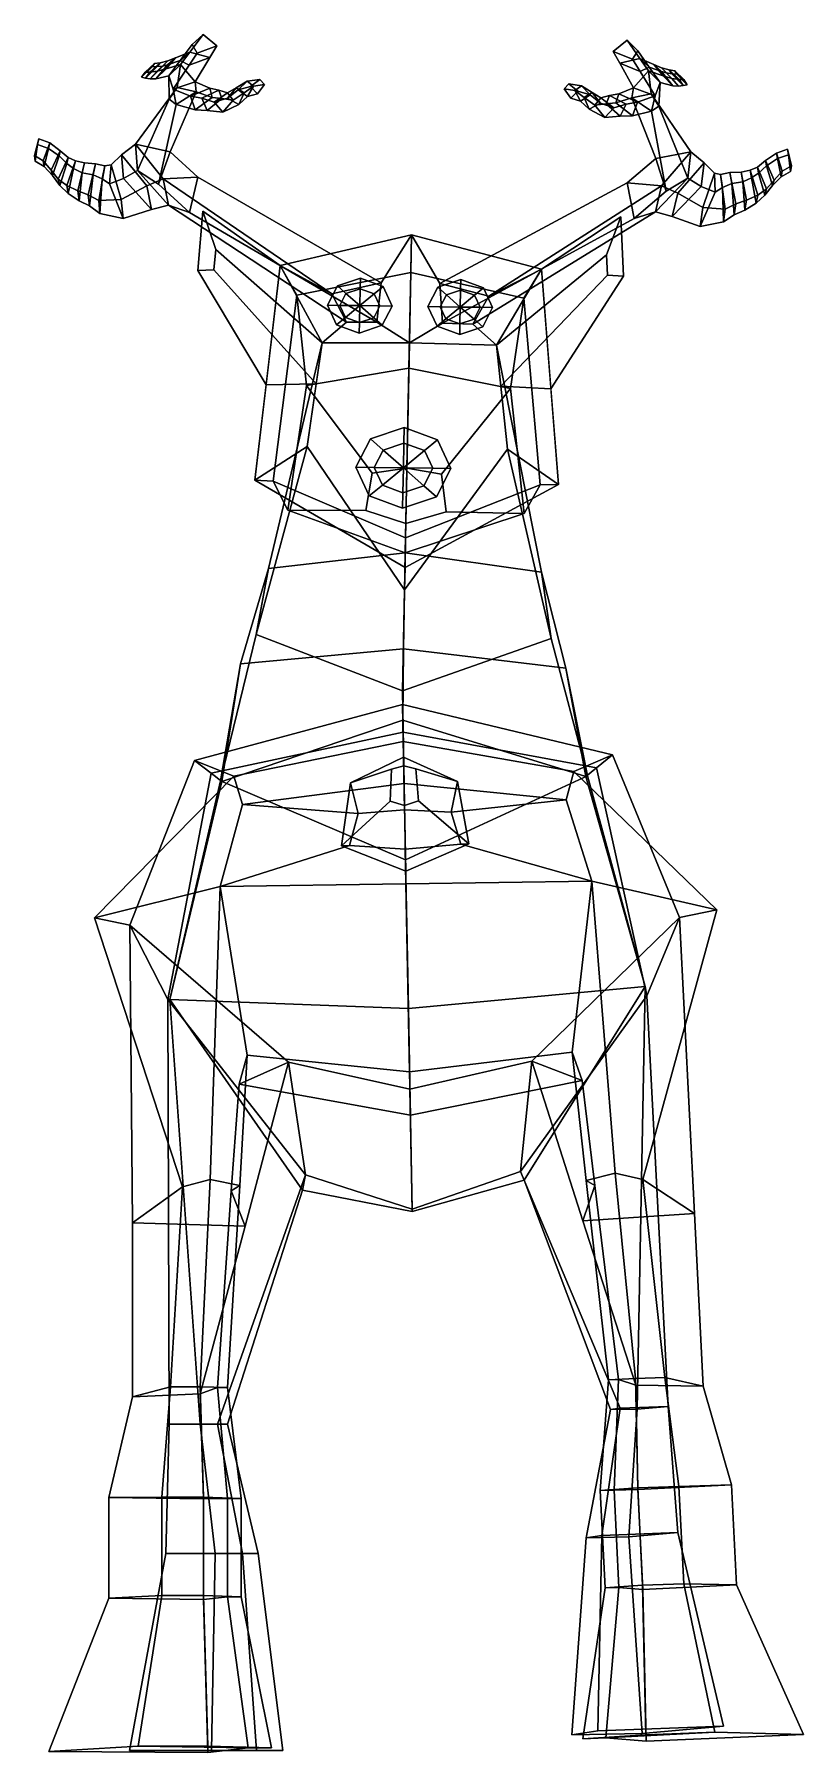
# Model space of a CAD drawing. Extents: x -93 to 98, y -151 to 275.
import ezdxf

# ---------------------------------------------------------------- set-up
doc = ezdxf.new("R2010")
doc.units = 0

msp = doc.modelspace()

# ---------------------------------------------------------------- linework, layer by layer
for points in [[(-54.525673, 270.143738, 168.314377), (-51.162346, 274.586395, 163.916916), (-53.946236, 272.053406, 163.042694), (-56.916859, 268.09671, 166.236557)], [(-54.525673, 270.143738, 168.314377), (-49.563187, 268.857208, 167.097687), (-47.826542, 271.729614, 164.4599), (-51.162346, 274.586395, 163.916916)], [(-51.162346, 274.586395, 163.916916), (-47.826542, 271.729614, 164.4599), (-52.695301, 269.918884, 162.951859), (-53.946236, 272.053406, 163.042694)], [(53.94648, 273.134552, 163.916916), (56.631596, 270.526031, 163.042694), (55.299332, 268.427155, 162.951859), (50.502708, 270.37146, 164.4599)], [(57.137367, 268.601349, 168.314377), (53.94648, 273.134552, 163.916916), (50.502708, 270.37146, 164.4599), (52.128094, 267.452606, 167.097687)], [(57.137367, 268.601349, 168.314377), (59.448658, 266.48938, 166.236557), (56.631596, 270.526031, 163.042694), (53.94648, 273.134552, 163.916916)], [(-60.396183, 266.024994, 168.182144), (-58.051277, 268.793701, 165.927338), (-59.974495, 268.011078, 164.524521), (-62.582985, 265.426239, 165.575348)], [(-58.051277, 268.793701, 165.927338), (-60.016094, 267.06781, 163.725327), (-61.219776, 266.74408, 161.94899), (-59.974495, 268.011078, 164.524521)], [(-56.785679, 267.158539, 171.269302), (-54.525673, 270.143738, 168.314377), (-58.051277, 268.793701, 165.927338), (-60.396183, 266.024994, 168.182144)], [(-54.525673, 270.143738, 168.314377), (-56.916859, 268.09671, 166.236557), (-60.016094, 267.06781, 163.725327), (-58.051277, 268.793701, 165.927338)], [(-53.19376, 262.852203, 172.612167), (-58.667393, 260.969849, 169.413162), (-54.686806, 266.934631, 165.106506), (-49.563187, 268.857208, 167.097687)], [(-56.916859, 268.09671, 166.236557), (-53.946236, 272.053406, 163.042694), (-52.695301, 269.918884, 162.951859), (-54.686806, 266.934631, 165.106506)], [(-53.19376, 262.852203, 172.612167), (-49.563187, 268.857208, 167.097687), (-54.525673, 270.143738, 168.314377), (-56.785679, 267.158539, 171.269302)], [(-49.563187, 268.857208, 167.097687), (-54.686806, 266.934631, 165.106506), (-52.695301, 269.918884, 162.951859), (-47.826542, 271.729614, 164.4599)], [(52.128094, 267.452606, 167.097687), (50.502708, 270.37146, 164.4599), (55.299332, 268.427155, 162.951859), (57.175148, 265.389526, 165.106506)], [(55.52607, 261.350494, 172.612167), (59.281506, 265.555298, 171.269302), (57.137367, 268.601349, 168.314377), (52.128094, 267.452606, 167.097687)], [(59.448658, 266.48938, 166.236557), (57.175148, 265.389526, 165.106506), (55.299332, 268.427155, 162.951859), (56.631596, 270.526031, 163.042694)], [(59.281506, 265.555298, 171.269302), (62.846554, 264.322662, 168.182144), (60.609249, 267.154694, 165.927338), (57.137367, 268.601349, 168.314377)], [(57.137367, 268.601349, 168.314377), (60.609249, 267.154694, 165.927338), (62.506721, 265.375427, 163.725327), (59.448658, 266.48938, 166.236557)], [(-66.471283, 263.985474, 153.805878), (-65.569862, 265.251831, 156.504715), (-63.278595, 267.332825, 156.399445), (-63.832832, 266.528717, 154.026505)], [(-62.605087, 266.607574, 157.942535), (-65.525314, 263.766388, 157.870178), (-66.471283, 263.985474, 153.805878), (-63.832832, 266.528717, 154.026505)], [(-65.525314, 263.766388, 157.870178), (-64.420593, 265.224518, 160.797668), (-65.569862, 265.251831, 156.504715), (-66.471283, 263.985474, 153.805878)], [(-64.420593, 265.224518, 160.797668), (-61.896126, 267.544983, 160.534012), (-63.278595, 267.332825, 156.399445), (-65.569862, 265.251831, 156.504715)], [(-61.219776, 266.74408, 161.94899), (-64.304825, 263.548492, 162.77124), (-65.525314, 263.766388, 157.870178), (-62.605087, 266.607574, 157.942535)], [(-64.304825, 263.548492, 162.77124), (-62.582985, 265.426239, 165.575348), (-64.420593, 265.224518, 160.797668), (-65.525314, 263.766388, 157.870178)], [(-62.582985, 265.426239, 165.575348), (-59.974495, 268.011078, 164.524521), (-61.896126, 267.544983, 160.534012), (-64.420593, 265.224518, 160.797668)], [(-60.016094, 267.06781, 163.725327), (-62.896149, 263.590332, 165.964783), (-64.304825, 263.548492, 162.77124), (-61.219776, 266.74408, 161.94899)], [(-62.896149, 263.590332, 165.964783), (-60.396183, 266.024994, 168.182144), (-62.582985, 265.426239, 165.575348), (-64.304825, 263.548492, 162.77124)], [(-61.896126, 267.544983, 160.534012), (-62.605087, 266.607574, 157.942535), (-63.832832, 266.528717, 154.026505), (-63.278595, 267.332825, 156.399445)], [(-56.916859, 268.09671, 166.236557), (-59.753551, 264.31839, 169.286407), (-62.896149, 263.590332, 165.964783), (-60.016094, 267.06781, 163.725327)], [(-59.753551, 264.31839, 169.286407), (-56.785679, 267.158539, 171.269302), (-60.396183, 266.024994, 168.182144), (-62.896149, 263.590332, 165.964783)], [(-59.974495, 268.011078, 164.524521), (-61.219776, 266.74408, 161.94899), (-62.605087, 266.607574, 157.942535), (-61.896126, 267.544983, 160.534012)], [(-58.667393, 260.969849, 169.413162), (-59.753551, 264.31839, 169.286407), (-56.916859, 268.09671, 166.236557), (-54.686806, 266.934631, 165.106506)], [(-57.627167, 261.438324, 176.136826), (-56.785679, 267.158539, 171.269302), (-59.753551, 264.31839, 169.286407), (-59.614082, 258.495728, 173.170013)], [(-59.614082, 258.495728, 173.170013), (-59.753551, 264.31839, 169.286407), (-58.667393, 260.969849, 169.413162), (-57.920338, 257.201141, 171.900177)], [(-57.627167, 261.438324, 176.136826), (-52.893898, 260.348419, 175.113449), (-53.19376, 262.852203, 172.612167), (-56.785679, 267.158539, 171.269302)], [(55.52607, 261.350494, 172.612167), (52.128094, 267.452606, 167.097687), (57.175148, 265.389526, 165.106506), (60.924492, 259.317993, 169.413162)], [(59.902813, 259.814911, 176.136826), (59.281506, 265.555298, 171.269302), (55.52607, 261.350494, 172.612167), (55.130192, 258.856323, 175.113449)], [(60.924492, 259.317993, 169.413162), (57.175148, 265.389526, 165.106506), (59.448658, 266.48938, 166.236557), (62.13871, 262.634766, 169.286407)], [(59.902813, 259.814911, 176.136826), (61.775639, 256.819061, 173.170013), (62.13871, 262.634766, 169.286407), (59.281506, 265.555298, 171.269302)], [(62.13871, 262.634766, 169.286407), (65.251663, 261.820251, 165.964783), (62.846554, 264.322662, 168.182144), (59.281506, 265.555298, 171.269302)], [(59.448658, 266.48938, 166.236557), (62.506721, 265.375427, 163.725327), (65.251663, 261.820251, 165.964783), (62.13871, 262.634766, 169.286407)], [(62.846554, 264.322662, 168.182144), (65.009193, 263.663788, 165.575348), (62.501381, 266.319336, 164.524521), (60.609249, 267.154694, 165.927338)], [(60.609249, 267.154694, 165.927338), (62.501381, 266.319336, 164.524521), (63.69733, 265.018616, 161.94899), (62.506721, 265.375427, 163.725327)], [(65.009193, 263.663788, 165.575348), (66.838081, 263.411499, 160.797668), (64.404083, 265.800446, 160.534012), (62.501381, 266.319336, 164.524521)], [(62.501381, 266.319336, 164.524521), (64.404083, 265.800446, 160.534012), (65.07666, 264.843933, 157.942535), (63.69733, 265.018616, 161.94899)], [(62.506721, 265.375427, 163.725327), (63.69733, 265.018616, 161.94899), (66.65799, 261.739502, 162.77124), (65.251663, 261.820251, 165.964783)], [(65.251663, 261.820251, 165.964783), (66.65799, 261.739502, 162.77124), (65.009193, 263.663788, 165.575348), (62.846554, 264.322662, 168.182144)], [(63.69733, 265.018616, 161.94899), (65.07666, 264.843933, 157.942535), (67.886208, 261.923615, 157.870178), (66.65799, 261.739502, 162.77124)], [(66.838081, 263.411499, 160.797668), (67.987785, 263.407013, 156.504715), (65.777672, 265.550201, 156.399445), (64.404083, 265.800446, 160.534012)], [(64.404083, 265.800446, 160.534012), (65.777672, 265.550201, 156.399445), (66.300728, 264.731201, 154.026505), (65.07666, 264.843933, 157.942535)], [(65.07666, 264.843933, 157.942535), (66.300728, 264.731201, 154.026505), (68.84008, 262.116516, 153.805878), (67.886208, 261.923615, 157.870178)], [(68.84008, 262.116516, 153.805878), (66.300728, 264.731201, 154.026505), (65.777672, 265.550201, 156.399445), (67.987785, 263.407013, 156.504715)], [(-68.018929, 247.347427, 188.224747), (-59.400177, 245.469589, 190.092163), (-52.893898, 260.348419, 175.113449), (-57.627167, 261.438324, 176.136826)], [(-67.490417, 240.840149, 185.022446), (-68.018929, 247.347427, 188.224747), (-57.627167, 261.438324, 176.136826), (-59.614082, 258.495728, 173.170013)], [(-62.289764, 237.476974, 184.992111), (-57.920338, 257.201141, 171.900177), (-52.893898, 260.348419, 175.113449), (-59.400177, 245.469589, 190.092163)], [(-58.667393, 260.969849, 169.413162), (-53.19376, 262.852203, 172.612167), (-49.58028, 261.272614, 171.089722), (-54.363426, 259.276093, 168.239075)], [(-57.920338, 257.201141, 171.900177), (-58.667393, 260.969849, 169.413162), (-54.363426, 259.276093, 168.239075), (-53.212601, 255.871582, 170.242905)], [(-52.893898, 260.348419, 175.113449), (-57.920338, 257.201141, 171.900177), (-53.212601, 255.871582, 170.242905), (-48.967327, 258.962708, 173.1884)], [(-54.363426, 259.276093, 168.239075), (-49.58028, 261.272614, 171.089722), (-47.298893, 260.748322, 169.90744), (-51.499626, 258.777008, 167.347534)], [(-53.19376, 262.852203, 172.612167), (-52.893898, 260.348419, 175.113449), (-48.967327, 258.962708, 173.1884), (-49.58028, 261.272614, 171.089722)], [(-51.499626, 258.777008, 167.347534), (-47.298893, 260.748322, 169.90744), (-45.180668, 260.096619, 168.870377), (-48.475754, 257.768677, 166.507095)], [(-49.58028, 261.272614, 171.089722), (-48.967327, 258.962708, 173.1884), (-46.54163, 258.654144, 171.698746), (-47.298893, 260.748322, 169.90744)], [(-48.475754, 257.768677, 166.507095), (-45.180668, 260.096619, 168.870377), (-43.029037, 261.370239, 167.200485), (-45.197659, 258.812622, 164.82872)], [(-47.298893, 260.748322, 169.90744), (-46.54163, 258.654144, 171.698746), (-43.791443, 258.288025, 170.104401), (-45.180668, 260.096619, 168.870377)], [(-43.791443, 258.288025, 170.104401), (-46.347588, 255.272858, 167.447174), (-42.380524, 257.241272, 165.002121), (-41.048424, 260.120911, 167.821869)], [(-45.197659, 258.812622, 164.82872), (-43.029037, 261.370239, 167.200485), (-40.310871, 263.006775, 165.145767), (-42.498451, 260.804169, 163.096024)], [(-42.380524, 257.241272, 165.002121), (-45.197659, 258.812622, 164.82872), (-42.498451, 260.804169, 163.096024), (-40.175648, 259.167297, 163.431656)], [(-45.180668, 260.096619, 168.870377), (-43.791443, 258.288025, 170.104401), (-41.048424, 260.120911, 167.821869), (-43.029037, 261.370239, 167.200485)], [(-43.029037, 261.370239, 167.200485), (-41.048424, 260.120911, 167.821869), (-38.708115, 261.749084, 165.83873), (-40.310871, 263.006775, 165.145767)], [(-42.498451, 260.804169, 163.096024), (-40.310871, 263.006775, 165.145767), (-37.120693, 263.408325, 163.279251), (-39.435905, 261.640533, 161.536423)], [(-40.175648, 259.167297, 163.431656), (-42.498451, 260.804169, 163.096024), (-39.435905, 261.640533, 161.536423), (-37.756855, 259.882294, 162.137863)], [(-41.048424, 260.120911, 167.821869), (-42.380524, 257.241272, 165.002121), (-40.175648, 259.167297, 163.431656), (-38.708115, 261.749084, 165.83873)], [(-40.310871, 263.006775, 165.145767), (-38.708115, 261.749084, 165.83873), (-36.008713, 262.119629, 164.119522), (-37.120693, 263.408325, 163.279251)], [(-38.708115, 261.749084, 165.83873), (-40.175648, 259.167297, 163.431656), (-37.756855, 259.882294, 162.137863), (-36.008713, 262.119629, 164.119522)], [(-37.756855, 259.882294, 162.137863), (-39.435905, 261.640533, 161.536423), (-37.120693, 263.408325, 163.279251), (-36.008713, 262.119629, 164.119522)], [(39.983273, 258.808533, 162.137863), (38.321999, 261.092957, 164.119522), (39.482899, 262.350189, 163.279251), (41.728977, 260.519379, 161.536423)], [(42.655956, 261.860809, 165.145767), (39.482899, 262.350189, 163.279251), (38.321999, 261.092957, 164.119522), (41.005737, 260.648041, 165.83873)], [(41.005737, 260.648041, 165.83873), (38.321999, 261.092957, 164.119522), (39.983273, 258.808533, 162.137863), (42.373322, 258.0271, 163.431656)], [(44.757767, 259.598938, 163.096024), (41.728977, 260.519379, 161.536423), (39.482899, 262.350189, 163.279251), (42.655956, 261.860809, 165.145767)], [(42.373322, 258.0271, 163.431656), (39.983273, 258.808533, 162.137863), (41.728977, 260.519379, 161.536423), (44.757767, 259.598938, 163.096024)], [(45.309811, 260.149994, 167.200485), (42.655956, 261.860809, 165.145767), (41.005737, 260.648041, 165.83873), (43.282261, 258.956085, 167.821869)], [(43.282261, 258.956085, 167.821869), (41.005737, 260.648041, 165.83873), (42.373322, 258.0271, 163.431656), (44.50304, 256.041168, 165.002121)], [(47.379044, 257.533875, 164.82872), (44.757767, 259.598938, 163.096024), (42.655956, 261.860809, 165.145767), (45.309811, 260.149994, 167.200485)], [(47.411381, 258.817657, 168.870377), (45.309811, 260.149994, 167.200485), (43.282261, 258.956085, 167.821869), (45.953419, 257.048431, 170.104401)], [(50.615295, 256.399963, 166.507095), (47.379044, 257.533875, 164.82872), (45.309811, 260.149994, 167.200485), (47.411381, 258.817657, 168.870377)], [(51.853832, 259.871582, 171.089722), (49.553516, 259.410583, 169.90744), (48.716209, 257.338409, 171.698746), (51.152477, 257.579803, 173.1884)], [(56.557747, 257.744019, 168.239075), (53.676296, 257.324249, 167.347534), (49.553516, 259.410583, 169.90744), (51.853832, 259.871582, 171.089722)], [(55.52607, 261.350494, 172.612167), (51.853832, 259.871582, 171.089722), (51.152477, 257.579803, 173.1884), (55.130192, 258.856323, 175.113449)], [(60.924492, 259.317993, 169.413162), (56.557747, 257.744019, 168.239075), (51.853832, 259.871582, 171.089722), (55.52607, 261.350494, 172.612167)], [(69.74778, 245.444473, 188.224747), (59.902813, 259.814911, 176.136826), (55.130192, 258.856323, 175.113449), (61.061478, 243.805695, 190.092163)], [(68.969597, 238.955246, 185.022446), (61.775639, 256.819061, 173.170013), (59.902813, 259.814911, 176.136826), (69.74778, 245.444473, 188.224747)], [(61.775639, 256.819061, 173.170013), (60.033062, 255.571869, 171.900177), (60.924492, 259.317993, 169.413162), (62.13871, 262.634766, 169.286407)], [(66.65799, 261.739502, 162.77124), (67.886208, 261.923615, 157.870178), (66.838081, 263.411499, 160.797668), (65.009193, 263.663788, 165.575348)], [(67.886208, 261.923615, 157.870178), (68.84008, 262.116516, 153.805878), (67.987785, 263.407013, 156.504715), (66.838081, 263.411499, 160.797668)], [(-67.490417, 240.840149, 185.022446), (-59.614082, 258.495728, 173.170013), (-57.920338, 257.201141, 171.900177), (-62.289764, 237.476974, 184.992111)], [(-53.212601, 255.871582, 170.242905), (-54.363426, 259.276093, 168.239075), (-51.499626, 258.777008, 167.347534), (-50.181477, 255.731461, 169.004013)], [(-48.967327, 258.962708, 173.1884), (-53.212601, 255.871582, 170.242905), (-50.181477, 255.731461, 169.004013), (-46.54163, 258.654144, 171.698746)], [(-50.181477, 255.731461, 169.004013), (-51.499626, 258.777008, 167.347534), (-48.475754, 257.768677, 166.507095), (-46.347588, 255.272858, 167.447174)], [(-46.54163, 258.654144, 171.698746), (-50.181477, 255.731461, 169.004013), (-46.347588, 255.272858, 167.447174), (-43.791443, 258.288025, 170.104401)], [(-46.347588, 255.272858, 167.447174), (-48.475754, 257.768677, 166.507095), (-45.197659, 258.812622, 164.82872), (-42.380524, 257.241272, 165.002121)], [(44.50304, 256.041168, 165.002121), (42.373322, 258.0271, 163.431656), (44.757767, 259.598938, 163.096024), (47.379044, 257.533875, 164.82872)], [(45.953419, 257.048431, 170.104401), (43.282261, 258.956085, 167.821869), (44.50304, 256.041168, 165.002121), (48.392387, 253.964249, 167.447174)], [(48.392387, 253.964249, 167.447174), (44.50304, 256.041168, 165.002121), (47.379044, 257.533875, 164.82872), (50.615295, 256.399963, 166.507095)], [(49.553516, 259.410583, 169.90744), (47.411381, 258.817657, 168.870377), (45.953419, 257.048431, 170.104401), (48.716209, 257.338409, 171.698746)], [(48.716209, 257.338409, 171.698746), (45.953419, 257.048431, 170.104401), (48.392387, 253.964249, 167.447174), (52.241856, 254.316681, 169.004013)], [(53.676296, 257.324249, 167.347534), (50.615295, 256.399963, 166.507095), (47.411381, 258.817657, 168.870377), (49.553516, 259.410583, 169.90744)], [(52.241856, 254.316681, 169.004013), (48.392387, 253.964249, 167.447174), (50.615295, 256.399963, 166.507095), (53.676296, 257.324249, 167.347534)], [(51.152477, 257.579803, 173.1884), (48.716209, 257.338409, 171.698746), (52.241856, 254.316681, 169.004013), (55.276752, 254.373016, 170.242905)], [(55.130192, 258.856323, 175.113449), (51.152477, 257.579803, 173.1884), (55.276752, 254.373016, 170.242905), (60.033062, 255.571869, 171.900177)], [(55.276752, 254.373016, 170.242905), (52.241856, 254.316681, 169.004013), (53.676296, 257.324249, 167.347534), (56.557747, 257.744019, 168.239075)], [(63.642509, 235.737503, 184.992111), (61.061478, 243.805695, 190.092163), (55.130192, 258.856323, 175.113449), (60.033062, 255.571869, 171.900177)], [(60.033062, 255.571869, 171.900177), (55.276752, 254.373016, 170.242905), (56.557747, 257.744019, 168.239075), (60.924492, 259.317993, 169.413162)], [(68.969597, 238.955246, 185.022446), (63.642509, 235.737503, 184.992111), (60.033062, 255.571869, 171.900177), (61.775639, 256.819061, 173.170013)], [(-93.067284, 244.576797, 160.706375), (-91.943398, 248.659378, 160.26207), (-92.254684, 247.284744, 157.869095), (-92.899422, 243.198883, 158.005341)], [(-90.877724, 243.201736, 163.993759), (-89.24147, 247.667419, 163.905579), (-91.943398, 248.659378, 160.26207), (-93.067284, 244.576797, 160.706375)], [(-89.555061, 246.300507, 161.123825), (-90.641571, 241.815948, 160.89917), (-92.899422, 243.198883, 158.005341), (-92.254684, 247.284744, 157.869095)], [(-89.24147, 247.667419, 163.905579), (-89.555061, 246.300507, 161.123825), (-92.254684, 247.284744, 157.869095), (-91.943398, 248.659378, 160.26207)], [(-88.918419, 240.955322, 167.909164), (-86.624779, 245.757813, 168.377548), (-89.24147, 247.667419, 163.905579), (-90.877724, 243.201736, 163.993759)], [(-86.624779, 245.757813, 168.377548), (-86.900269, 244.459869, 165.142365), (-89.555061, 246.300507, 161.123825), (-89.24147, 247.667419, 163.905579)], [(-61.090672, 238.755676, 195.445221), (-68.018929, 247.347427, 188.224747), (-71.424835, 244.755142, 186.797913), (-65.174896, 237.032883, 193.299362)], [(-68.018929, 247.347427, 188.224747), (-67.490417, 240.840149, 185.022446), (-70.944496, 238.896881, 183.921555), (-71.424835, 244.755142, 186.797913)], [(-61.090672, 238.755676, 195.445221), (-52.532837, 239.219894, 195.863754), (-59.400177, 245.469589, 190.092163), (-68.018929, 247.347427, 188.224747)], [(-90.641571, 241.815948, 160.89917), (-90.877724, 243.201736, 163.993759), (-93.067284, 244.576797, 160.706375), (-92.899422, 243.198883, 158.005341)], [(-88.564201, 239.612534, 164.365509), (-88.918419, 240.955322, 167.909164), (-90.877724, 243.201736, 163.993759), (-90.641571, 241.815948, 160.89917)], [(-86.900269, 244.459869, 165.142365), (-88.564201, 239.612534, 164.365509), (-90.641571, 241.815948, 160.89917), (-89.555061, 246.300507, 161.123825)], [(-87.122414, 238.694153, 171.704865), (-84.676773, 244.072647, 172.095337), (-86.624779, 245.757813, 168.377548), (-88.918419, 240.955322, 167.909164)], [(-85.002266, 242.580109, 168.531219), (-86.752052, 237.157532, 167.789215), (-88.564201, 239.612534, 164.365509), (-86.900269, 244.459869, 165.142365)], [(-85.005081, 237.095718, 175.167709), (-82.888275, 243.251007, 174.907181), (-84.676773, 244.072647, 172.095337), (-87.122414, 238.694153, 171.704865)], [(-84.676773, 244.072647, 172.095337), (-85.002266, 242.580109, 168.531219), (-86.900269, 244.459869, 165.142365), (-86.624779, 245.757813, 168.377548)], [(-82.249161, 235.769775, 178.944061), (-80.647606, 242.711533, 177.901276), (-82.888275, 243.251007, 174.907181), (-85.005081, 237.095718, 175.167709)], [(-82.888275, 243.251007, 174.907181), (-83.331947, 241.320938, 171.131302), (-85.002266, 242.580109, 168.531219), (-84.676773, 244.072647, 172.095337)], [(-80.647606, 242.711533, 177.901276), (-81.187622, 240.267578, 173.946854), (-83.331947, 241.320938, 171.131302), (-82.888275, 243.251007, 174.907181)], [(-71.424835, 244.755142, 186.797913), (-70.944496, 238.896881, 183.921555), (-74.396744, 237.541245, 182.259521), (-74.055672, 242.283356, 186.024765)], [(-65.174896, 237.032883, 193.299362), (-71.424835, 244.755142, 186.797913), (-74.055672, 242.283356, 186.024765), (-71.508652, 233.638657, 190.779495)], [(-52.532837, 239.219894, 195.863754), (-54.571419, 230.429459, 189.526733), (-62.289764, 237.476974, 184.992111), (-59.400177, 245.469589, 190.092163)], [(62.493164, 237.04863, 195.445221), (69.74778, 245.444473, 188.224747), (61.061478, 243.805695, 190.092163), (53.957706, 237.748962, 195.863754)], [(53.957706, 237.748962, 195.863754), (61.061478, 243.805695, 190.092163), (63.642509, 235.737503, 184.992111), (55.657543, 228.906891, 189.526733)], [(62.493164, 237.04863, 195.445221), (66.509048, 235.213943, 193.299362), (73.052307, 242.759552, 186.797913), (69.74778, 245.444473, 188.224747)], [(66.509048, 235.213943, 193.299362), (72.709061, 231.646622, 190.779495), (75.5868, 240.216385, 186.024765), (73.052307, 242.759552, 186.797913)], [(69.74778, 245.444473, 188.224747), (73.052307, 242.759552, 186.797913), (72.347191, 236.917648, 183.921555), (68.969597, 238.955246, 185.022446)], [(73.052307, 242.759552, 186.797913), (75.5868, 240.216385, 186.024765), (75.745529, 235.467392, 182.259521), (72.347191, 236.917648, 183.921555)], [(88.508743, 236.268234, 171.704865), (90.390648, 238.478607, 167.909164), (88.2827, 243.341858, 168.377548), (86.270996, 241.711441, 172.095337)], [(86.270996, 241.711441, 172.095337), (88.2827, 243.341858, 168.377548), (88.508194, 242.037018, 165.142365), (86.538994, 240.210693, 168.531219)], [(90.390648, 238.478607, 167.909164), (92.435196, 240.669724, 163.993759), (90.971367, 245.178177, 163.905579), (88.2827, 243.341858, 168.377548)], [(88.2827, 243.341858, 168.377548), (90.971367, 245.178177, 163.905579), (91.232277, 243.803345, 161.123825), (88.508194, 242.037018, 165.142365)], [(88.508194, 242.037018, 165.142365), (91.232277, 243.803345, 161.123825), (92.145943, 239.291168, 160.89917), (89.985039, 237.146255, 164.365509)], [(92.435196, 240.669724, 163.993759), (94.67643, 241.983582, 160.706375), (93.709953, 246.094986, 160.26207), (90.971367, 245.178177, 163.905579)], [(90.971367, 245.178177, 163.905579), (93.709953, 246.094986, 160.26207), (93.968277, 244.712479, 157.869095), (91.232277, 243.803345, 161.123825)], [(91.232277, 243.803345, 161.123825), (93.968277, 244.712479, 157.869095), (94.455711, 240.610977, 158.005341), (92.145943, 239.291168, 160.89917)], [(94.67643, 241.983582, 160.706375), (94.455711, 240.610977, 158.005341), (93.968277, 244.712479, 157.869095), (93.709953, 246.094986, 160.26207)], [(-86.752052, 237.157532, 167.789215), (-87.122414, 238.694153, 171.704865), (-88.918419, 240.955322, 167.909164), (-88.564201, 239.612534, 164.365509)], [(-84.700142, 235.145309, 170.952698), (-85.005081, 237.095718, 175.167709), (-87.122414, 238.694153, 171.704865), (-86.752052, 237.157532, 167.789215)], [(-83.331947, 241.320938, 171.131302), (-84.700142, 235.145309, 170.952698), (-86.752052, 237.157532, 167.789215), (-85.002266, 242.580109, 168.531219)], [(-81.187622, 240.267578, 173.946854), (-81.992088, 233.329971, 174.446167), (-84.700142, 235.145309, 170.952698), (-83.331947, 241.320938, 171.131302)], [(-79.684555, 234.774551, 182.254181), (-77.905052, 242.487564, 181.09552), (-80.647606, 242.711533, 177.901276), (-82.249161, 235.769775, 178.944061)], [(-78.505066, 239.772125, 176.701706), (-79.398918, 232.063644, 177.256531), (-81.992088, 233.329971, 174.446167), (-81.187622, 240.267578, 173.946854)], [(-77.905052, 242.487564, 181.09552), (-78.505066, 239.772125, 176.701706), (-81.187622, 240.267578, 173.946854), (-80.647606, 242.711533, 177.901276)], [(-77.077362, 233.384933, 185.987427), (-75.552017, 241.970245, 184.290283), (-77.905052, 242.487564, 181.09552), (-79.684555, 234.774551, 182.254181)], [(-76.225769, 238.788055, 179.557526), (-76.789467, 230.220535, 180.5522), (-79.398918, 232.063644, 177.256531), (-78.505066, 239.772125, 176.701706)], [(-75.552017, 241.970245, 184.290283), (-76.225769, 238.788055, 179.557526), (-78.505066, 239.772125, 176.701706), (-77.905052, 242.487564, 181.09552)], [(-71.508652, 233.638657, 190.779495), (-74.055672, 242.283356, 186.024765), (-75.552017, 241.970245, 184.290283), (-77.077362, 233.384933, 185.987427)], [(-74.396744, 237.541245, 182.259521), (-71.02581, 228.957809, 185.980591), (-76.789467, 230.220535, 180.5522), (-76.225769, 238.788055, 179.557526)], [(-74.055672, 242.283356, 186.024765), (-74.396744, 237.541245, 182.259521), (-76.225769, 238.788055, 179.557526), (-75.552017, 241.970245, 184.290283)], [(-70.944496, 238.896881, 183.921555), (-64.014511, 231.189499, 189.118515), (-71.02581, 228.957809, 185.980591), (-74.396744, 237.541245, 182.259521)], [(-67.490417, 240.840149, 185.022446), (-59.805351, 232.265396, 190.794098), (-64.014511, 231.189499, 189.118515), (-70.944496, 238.896881, 183.921555)], [(-59.805351, 232.265396, 190.794098), (-67.490417, 240.840149, 185.022446), (-62.289764, 237.476974, 184.992111), (-54.571419, 230.429459, 189.526733)], [(-59.805351, 232.265396, 190.794098), (-61.090672, 238.755676, 195.445221), (-65.174896, 237.032883, 193.299362), (-64.014511, 231.189499, 189.118515)], [(-61.090672, 238.755676, 195.445221), (-19.280764, 210.241943, 213.202988), (-7.063026, 212.999176, 213.260086), (-52.532837, 239.219894, 195.863754)], [(-19.280764, 210.241943, 213.202988), (-61.090672, 238.755676, 195.445221), (-59.805351, 232.265396, 190.794098), (-15.626347, 203.226959, 205.370102)], [(-7.063026, 212.999176, 213.260086), (-8.116855, 203.246704, 202.26622), (-54.571419, 230.429459, 189.526733), (-52.532837, 239.219894, 195.863754)], [(60.959217, 230.597305, 190.794098), (55.657543, 228.906891, 189.526733), (63.642509, 235.737503, 184.992111), (68.969597, 238.955246, 185.022446)], [(68.969597, 238.955246, 185.022446), (72.347191, 236.917648, 183.921555), (65.124817, 229.405731, 189.118515), (60.959217, 230.597305, 190.794098)], [(72.709061, 231.646622, 190.779495), (78.265068, 231.239273, 185.987427), (77.070328, 239.862091, 184.290283), (75.5868, 240.216385, 186.024765)], [(75.5868, 240.216385, 186.024765), (77.070328, 239.862091, 184.290283), (77.621483, 236.66301, 179.557526), (75.745529, 235.467392, 182.259521)], [(78.265068, 231.239273, 185.987427), (80.924255, 232.556091, 182.254181), (79.441978, 240.314224, 181.09552), (77.070328, 239.862091, 184.290283)], [(77.070328, 239.862091, 184.290283), (79.441978, 240.314224, 181.09552), (79.93737, 237.583572, 176.701706), (77.621483, 236.66301, 179.557526)], [(80.924255, 232.556091, 182.254181), (83.525726, 233.479935, 178.944061), (82.191681, 240.46228, 177.901276), (79.441978, 240.314224, 181.09552)], [(79.441978, 240.314224, 181.09552), (82.191681, 240.46228, 177.901276), (82.637535, 238.0047, 173.946854), (79.93737, 237.583572, 176.701706)], [(83.525726, 233.479935, 178.944061), (86.331123, 234.729095, 175.167709), (84.451881, 240.939575, 174.907181), (82.191681, 240.46228, 177.901276)], [(82.191681, 240.46228, 177.901276), (84.451881, 240.939575, 174.907181), (84.821182, 238.998291, 171.131302), (82.637535, 238.0047, 173.946854)], [(82.637535, 238.0047, 173.946854), (84.821182, 238.998291, 171.131302), (85.951431, 232.788147, 170.952698), (83.175079, 231.048569, 174.446167)], [(86.331123, 234.729095, 175.167709), (88.508743, 236.268234, 171.704865), (86.270996, 241.711441, 172.095337), (84.451881, 240.939575, 174.907181)], [(84.451881, 240.939575, 174.907181), (86.270996, 241.711441, 172.095337), (86.538994, 240.210693, 168.531219), (84.821182, 238.998291, 171.131302)], [(84.821182, 238.998291, 171.131302), (86.538994, 240.210693, 168.531219), (88.079544, 234.742615, 167.789215), (85.951431, 232.788147, 170.952698)], [(86.538994, 240.210693, 168.531219), (88.508194, 242.037018, 165.142365), (89.985039, 237.146255, 164.365509), (88.079544, 234.742615, 167.789215)], [(89.985039, 237.146255, 164.365509), (92.145943, 239.291168, 160.89917), (92.435196, 240.669724, 163.993759), (90.390648, 238.478607, 167.909164)], [(92.145943, 239.291168, 160.89917), (94.455711, 240.610977, 158.005341), (94.67643, 241.983582, 160.706375), (92.435196, 240.669724, 163.993759)], [(-81.992088, 233.329971, 174.446167), (-82.249161, 235.769775, 178.944061), (-85.005081, 237.095718, 175.167709), (-84.700142, 235.145309, 170.952698)], [(-79.398918, 232.063644, 177.256531), (-79.684555, 234.774551, 182.254181), (-82.249161, 235.769775, 178.944061), (-81.992088, 233.329971, 174.446167)], [(-76.789467, 230.220535, 180.5522), (-77.077362, 233.384933, 185.987427), (-79.684555, 234.774551, 182.254181), (-79.398918, 232.063644, 177.256531)], [(-64.014511, 231.189499, 189.118515), (-65.174896, 237.032883, 193.299362), (-71.508652, 233.638657, 190.779495), (-71.02581, 228.957809, 185.980591)], [(7.504801, 212.797943, 213.260086), (53.957706, 237.748962, 195.863754), (55.657543, 228.906891, 189.526733), (8.183447, 203.021545, 202.26622)], [(7.504801, 212.797943, 213.260086), (19.61014, 209.704773, 213.202988), (62.493164, 237.04863, 195.445221), (53.957706, 237.748962, 195.863754)], [(19.61014, 209.704773, 213.202988), (15.688197, 202.794403, 205.370102), (60.959217, 230.597305, 190.794098), (62.493164, 237.04863, 195.445221)], [(60.959217, 230.597305, 190.794098), (65.124817, 229.405731, 189.118515), (66.509048, 235.213943, 193.299362), (62.493164, 237.04863, 195.445221)], [(72.347191, 236.917648, 183.921555), (75.745529, 235.467392, 182.259521), (72.046661, 226.981567, 185.980591), (65.124817, 229.405731, 189.118515)], [(65.124817, 229.405731, 189.118515), (72.046661, 226.981567, 185.980591), (72.709061, 231.646622, 190.779495), (66.509048, 235.213943, 193.299362)], [(75.745529, 235.467392, 182.259521), (77.621483, 236.66301, 179.557526), (77.855774, 228.084427, 180.5522), (72.046661, 226.981567, 185.980591)], [(77.621483, 236.66301, 179.557526), (79.93737, 237.583572, 176.701706), (80.534637, 229.854538, 177.256531), (77.855774, 228.084427, 180.5522)], [(79.93737, 237.583572, 176.701706), (82.637535, 238.0047, 173.946854), (83.175079, 231.048569, 174.446167), (80.534637, 229.854538, 177.256531)], [(83.175079, 231.048569, 174.446167), (85.951431, 232.788147, 170.952698), (86.331123, 234.729095, 175.167709), (83.525726, 233.479935, 178.944061)], [(85.951431, 232.788147, 170.952698), (88.079544, 234.742615, 167.789215), (88.508743, 236.268234, 171.704865), (86.331123, 234.729095, 175.167709)], [(88.079544, 234.742615, 167.789215), (89.985039, 237.146255, 164.365509), (90.390648, 238.478607, 167.909164), (88.508743, 236.268234, 171.704865)], [(-71.02581, 228.957809, 185.980591), (-71.508652, 233.638657, 190.779495), (-77.077362, 233.384933, 185.987427), (-76.789467, 230.220535, 180.5522)], [(-15.626347, 203.226959, 205.370102), (-59.805351, 232.265396, 190.794098), (-54.571419, 230.429459, 189.526733), (-8.116855, 203.246704, 202.26622)], [(-51.300869, 230.771378, 204.832977), (-48.082069, 221.278641, 199.527237), (-48.577827, 216.247818, 199.541931), (-52.493439, 216.079529, 204.854446)], [(-52.493439, 216.079529, 204.854446), (-35.60062, 187.713318, 223.532684), (-32.13435, 217.311951, 223.449203), (-51.300869, 230.771378, 204.832977)], [(-48.082069, 221.278641, 199.527237), (-51.300869, 230.771378, 204.832977), (-32.13435, 217.311951, 223.449203), (-21.676756, 198.12323, 202.836365)], [(15.688197, 202.794403, 205.370102), (8.183447, 203.021545, 202.26622), (55.657543, 228.906891, 189.526733), (60.959217, 230.597305, 190.794098)], [(72.046661, 226.981567, 185.980591), (77.855774, 228.084427, 180.5522), (78.265068, 231.239273, 185.987427), (72.709061, 231.646622, 190.779495)], [(77.855774, 228.084427, 180.5522), (80.534637, 229.854538, 177.256531), (80.924255, 232.556091, 182.254181), (78.265068, 231.239273, 185.987427)], [(80.534637, 229.854538, 177.256531), (83.175079, 231.048569, 174.446167), (83.525726, 233.479935, 178.944061), (80.924255, 232.556091, 182.254181)], [(48.820122, 219.940109, 199.527237), (21.539345, 197.526276, 202.836365), (32.728493, 216.416046, 223.449203), (52.401855, 229.339005, 204.832977)], [(53.029438, 214.621994, 204.854446), (52.401855, 229.339005, 204.832977), (32.728493, 216.416046, 223.449203), (35.055946, 186.737366, 223.532684)], [(52.401855, 229.339005, 204.832977), (53.029438, 214.621994, 204.854446), (49.122364, 214.898361, 199.541931), (48.820122, 219.940109, 199.527237)], [(-19.280764, 210.241943, 213.202988), (-32.13435, 217.311951, 223.449203), (0.450744, 224.862976, 223.599426), (-7.063026, 212.999176, 213.260086)], [(-32.13435, 217.311951, 223.449203), (-27.976511, 209.952118, 248.620346), (0.272514, 215.585831, 248.620346), (0.450744, 224.862976, 223.599426)], [(-8.116855, 203.246704, 202.26622), (-7.063026, 212.999176, 213.260086), (0.450744, 224.862976, 223.599426), (-0.06222, 198.162369, 194.668228)], [(8.183447, 203.021545, 202.26622), (-0.06222, 198.162369, 194.668228), (0.450744, 224.862976, 223.599426), (7.504801, 212.797943, 213.260086)], [(32.728493, 216.416046, 223.449203), (0.450744, 224.862976, 223.599426), (0.272514, 215.585831, 248.620346), (28.290144, 209.174911, 248.620346)], [(19.61014, 209.704773, 213.202988), (7.504801, 212.797943, 213.260086), (0.450744, 224.862976, 223.599426), (32.728493, 216.416046, 223.449203)], [(-48.577827, 216.247818, 199.541931), (-48.082069, 221.278641, 199.527237), (-21.676756, 198.12323, 202.836365), (-23.141825, 187.989532, 202.893417)], [(-32.13435, 217.311951, 223.449203), (-38.370934, 164.05748, 223.599426), (-33.810127, 163.869904, 248.620346), (-27.976511, 209.952118, 248.620346)], [(-15.626347, 203.226959, 205.370102), (-21.676756, 198.12323, 202.836365), (-32.13435, 217.311951, 223.449203), (-19.280764, 210.241943, 213.202988)], [(49.122364, 214.898361, 199.541931), (22.614367, 187.357513, 202.893417), (21.539345, 197.526276, 202.836365), (48.820122, 219.940109, 199.527237)], [(-52.493439, 216.079529, 204.854446), (-48.577827, 216.247818, 199.541931), (-23.141825, 187.989532, 202.893417), (-35.60062, 187.713318, 223.532684)], [(0.272514, 215.585831, 248.620346), (-27.976511, 209.952118, 248.620346), (-25.600451, 187.549133, 279.183136), (-0.18371, 191.838608, 279.334869)], [(-15.787901, 210.370483, 266.827454), (-12.261286, 211.552414, 266.827454), (-12.211409, 214.148529, 262.607941), (-17.917608, 212.236115, 262.607941)], [(-17.917608, 212.236115, 262.607941), (-12.211409, 214.148529, 262.607941), (-12.211409, 214.148529, 257.392395), (-17.917608, 212.236115, 257.392395)], [(-15.787901, 210.370483, 253.172852), (-17.917608, 212.236115, 257.392395), (-12.211409, 214.148529, 257.392395), (-12.261286, 211.552414, 253.172852)], [(-8.781943, 210.273697, 266.827454), (-6.581698, 212.079544, 262.607941), (-12.211409, 214.148529, 262.607941), (-12.261286, 211.552414, 266.827454)], [(-8.781943, 210.273697, 253.172852), (-12.261286, 211.552414, 253.172852), (-12.211409, 214.148529, 257.392395), (-6.581698, 212.079544, 257.392395)], [(-6.581698, 212.079544, 262.607941), (-6.581698, 212.079544, 257.392395), (-12.211409, 214.148529, 257.392395), (-12.211409, 214.148529, 262.607941)], [(0.272514, 215.585831, 248.620346), (-0.18371, 191.838608, 279.334869), (25.054771, 186.849426, 279.183136), (28.290144, 209.174911, 248.620346)], [(9.118112, 210.026459, 266.827454), (12.644728, 211.208405, 266.827454), (12.694604, 213.80452, 262.607941), (6.988403, 211.892105, 262.607941)], [(6.988403, 211.892105, 262.607941), (12.694604, 213.80452, 262.607941), (12.694604, 213.80452, 257.392395), (6.988403, 211.892105, 257.392395)], [(9.118112, 210.026459, 253.172852), (6.988403, 211.892105, 257.392395), (12.694604, 213.80452, 257.392395), (12.644728, 211.208405, 253.172852)], [(16.124069, 209.929657, 266.827454), (18.324312, 211.735535, 262.607941), (12.694604, 213.80452, 262.607941), (12.644728, 211.208405, 266.827454)], [(16.124069, 209.929657, 253.172852), (12.644728, 211.208405, 253.172852), (12.694604, 213.80452, 257.392395), (18.324312, 211.735535, 257.392395)], [(18.324312, 211.735535, 262.607941), (18.324312, 211.735535, 257.392395), (12.694604, 213.80452, 257.392395), (12.694604, 213.80452, 262.607941)], [(15.688197, 202.794403, 205.370102), (19.61014, 209.704773, 213.202988), (32.728493, 216.416046, 223.449203), (21.539345, 197.526276, 202.836365)], [(53.029438, 214.621994, 204.854446), (35.055946, 186.737366, 223.532684), (22.614367, 187.357513, 202.893417), (49.122364, 214.898361, 199.541931)], [(32.728493, 216.416046, 223.449203), (28.290144, 209.174911, 248.620346), (32.350498, 162.956039, 248.620346), (36.916088, 163.017563, 223.599426)], [(-30.165012, 156.674957, 283.491211), (-25.600451, 187.549133, 279.183136), (-27.976511, 209.952118, 248.620346), (-33.810127, 163.869904, 248.620346)], [(-17.295954, 207.420258, 266.827454), (-15.787901, 210.370483, 266.827454), (-17.917608, 212.236115, 262.607941), (-20.357677, 207.46257, 262.607941)], [(-20.357677, 207.46257, 262.607941), (-17.917608, 212.236115, 262.607941), (-17.917608, 212.236115, 257.392395), (-20.357677, 207.46257, 257.392395)], [(-20.357677, 207.46257, 257.392395), (-17.917608, 212.236115, 257.392395), (-15.787901, 210.370483, 253.172852), (-17.295954, 207.420258, 253.172852)], [(-12.341986, 207.351822, 268.439178), (-15.787901, 210.370483, 266.827454), (-17.295954, 207.420258, 266.827454)], [(-17.295954, 207.420258, 253.172852), (-15.787901, 210.370483, 253.172852), (-12.341986, 207.351822, 251.561157)], [(-12.341986, 207.351822, 268.439178), (-12.261286, 211.552414, 266.827454), (-15.787901, 210.370483, 266.827454)], [(-12.341986, 207.351822, 251.561157), (-15.787901, 210.370483, 253.172852), (-12.261286, 211.552414, 253.172852)], [(-12.341986, 207.351822, 268.439178), (-8.781943, 210.273697, 266.827454), (-12.261286, 211.552414, 266.827454)], [(-12.341986, 207.351822, 251.561157), (-12.261286, 211.552414, 253.172852), (-8.781943, 210.273697, 253.172852)], [(-12.341986, 207.351822, 268.439178), (-7.388015, 207.283401, 266.827454), (-8.781943, 210.273697, 266.827454)], [(-7.388015, 207.283401, 253.172852), (-12.341986, 207.351822, 251.561157), (-8.781943, 210.273697, 253.172852)], [(-7.388015, 207.283401, 266.827454), (-4.326291, 207.241119, 262.607941), (-6.581698, 212.079544, 262.607941), (-8.781943, 210.273697, 266.827454)], [(-4.326291, 207.241119, 257.392395), (-7.388015, 207.283401, 253.172852), (-8.781943, 210.273697, 253.172852), (-6.581698, 212.079544, 257.392395)], [(-4.326291, 207.241119, 262.607941), (-4.326291, 207.241119, 257.392395), (-6.581698, 212.079544, 257.392395), (-6.581698, 212.079544, 262.607941)], [(7.610056, 207.076233, 266.827454), (9.118112, 210.026459, 266.827454), (6.988403, 211.892105, 262.607941), (4.548333, 207.11853, 262.607941)], [(4.548333, 207.11853, 262.607941), (6.988403, 211.892105, 262.607941), (6.988403, 211.892105, 257.392395), (4.548333, 207.11853, 257.392395)], [(4.548333, 207.11853, 257.392395), (6.988403, 211.892105, 257.392395), (9.118112, 210.026459, 253.172852), (7.610056, 207.076233, 253.172852)], [(12.564027, 207.007813, 268.439178), (9.118112, 210.026459, 266.827454), (7.610056, 207.076233, 266.827454)], [(7.610056, 207.076233, 253.172852), (9.118112, 210.026459, 253.172852), (12.564027, 207.007813, 251.561157)], [(12.564027, 207.007813, 268.439178), (12.644728, 211.208405, 266.827454), (9.118112, 210.026459, 266.827454)], [(12.564027, 207.007813, 251.561157), (9.118112, 210.026459, 253.172852), (12.644728, 211.208405, 253.172852)], [(12.564027, 207.007813, 268.439178), (16.124069, 209.929657, 266.827454), (12.644728, 211.208405, 266.827454)], [(12.564027, 207.007813, 251.561157), (12.644728, 211.208405, 253.172852), (16.124069, 209.929657, 253.172852)], [(12.564027, 207.007813, 268.439178), (17.517998, 206.939392, 266.827454), (16.124069, 209.929657, 266.827454)], [(17.517998, 206.939392, 253.172852), (12.564027, 207.007813, 251.561157), (16.124069, 209.929657, 253.172852)], [(17.517998, 206.939392, 266.827454), (20.579718, 206.89711, 262.607941), (18.324312, 211.735535, 262.607941), (16.124069, 209.929657, 266.827454)], [(20.579718, 206.89711, 257.392395), (17.517998, 206.939392, 253.172852), (16.124069, 209.929657, 253.172852), (18.324312, 211.735535, 257.392395)], [(20.579718, 206.89711, 262.607941), (20.579718, 206.89711, 257.392395), (18.324312, 211.735535, 257.392395), (18.324312, 211.735535, 262.607941)], [(28.430935, 155.865601, 283.491211), (32.350498, 162.956039, 248.620346), (28.290144, 209.174911, 248.620346), (25.054771, 186.849426, 279.183136)], [(-18.10227, 202.624146, 262.607941), (-15.902027, 204.429962, 266.827454), (-17.295954, 207.420258, 266.827454), (-20.357677, 207.46257, 262.607941)], [(-18.10227, 202.624146, 262.607941), (-20.357677, 207.46257, 262.607941), (-20.357677, 207.46257, 257.392395), (-18.10227, 202.624146, 257.392395)], [(-18.10227, 202.624146, 257.392395), (-20.357677, 207.46257, 257.392395), (-17.295954, 207.420258, 253.172852), (-15.902027, 204.429962, 253.172852)], [(-12.472562, 200.555161, 262.607941), (-12.422687, 203.151276, 266.827454), (-15.902027, 204.429962, 266.827454), (-18.10227, 202.624146, 262.607941)], [(-12.472562, 200.555161, 257.392395), (-18.10227, 202.624146, 257.392395), (-15.902027, 204.429962, 253.172852), (-12.422687, 203.151276, 253.172852)], [(-15.902027, 204.429962, 266.827454), (-12.341986, 207.351822, 268.439178), (-17.295954, 207.420258, 266.827454)], [(-15.902027, 204.429962, 253.172852), (-17.295954, 207.420258, 253.172852), (-12.341986, 207.351822, 251.561157)], [(-12.422687, 203.151276, 266.827454), (-12.341986, 207.351822, 268.439178), (-15.902027, 204.429962, 266.827454)], [(-12.422687, 203.151276, 253.172852), (-15.902027, 204.429962, 253.172852), (-12.341986, 207.351822, 251.561157)], [(-12.422687, 203.151276, 266.827454), (-8.89607, 204.333221, 266.827454), (-12.341986, 207.351822, 268.439178)], [(-12.422687, 203.151276, 253.172852), (-12.341986, 207.351822, 251.561157), (-8.89607, 204.333221, 253.172852)], [(-8.89607, 204.333221, 266.827454), (-7.388015, 207.283401, 266.827454), (-12.341986, 207.351822, 268.439178)], [(-8.89607, 204.333221, 253.172852), (-12.341986, 207.351822, 251.561157), (-7.388015, 207.283401, 253.172852)], [(-6.76636, 202.467575, 262.607941), (-4.326291, 207.241119, 262.607941), (-7.388015, 207.283401, 266.827454), (-8.89607, 204.333221, 266.827454)], [(-6.76636, 202.467575, 257.392395), (-8.89607, 204.333221, 253.172852), (-7.388015, 207.283401, 253.172852), (-4.326291, 207.241119, 257.392395)], [(-6.76636, 202.467575, 262.607941), (-6.76636, 202.467575, 257.392395), (-4.326291, 207.241119, 257.392395), (-4.326291, 207.241119, 262.607941)], [(6.80374, 202.280136, 262.607941), (9.003984, 204.085953, 266.827454), (7.610056, 207.076233, 266.827454), (4.548333, 207.11853, 262.607941)], [(6.80374, 202.280136, 262.607941), (4.548333, 207.11853, 262.607941), (4.548333, 207.11853, 257.392395), (6.80374, 202.280136, 257.392395)], [(6.80374, 202.280136, 257.392395), (4.548333, 207.11853, 257.392395), (7.610056, 207.076233, 253.172852), (9.003984, 204.085953, 253.172852)], [(9.003984, 204.085953, 266.827454), (12.564027, 207.007813, 268.439178), (7.610056, 207.076233, 266.827454)], [(9.003984, 204.085953, 253.172852), (7.610056, 207.076233, 253.172852), (12.564027, 207.007813, 251.561157)], [(12.483326, 202.807236, 266.827454), (12.564027, 207.007813, 268.439178), (9.003984, 204.085953, 266.827454)], [(12.483326, 202.807236, 253.172852), (9.003984, 204.085953, 253.172852), (12.564027, 207.007813, 251.561157)], [(12.483326, 202.807236, 266.827454), (16.009941, 203.989182, 266.827454), (12.564027, 207.007813, 268.439178)], [(12.483326, 202.807236, 253.172852), (12.564027, 207.007813, 251.561157), (16.009941, 203.989182, 253.172852)], [(16.009941, 203.989182, 266.827454), (17.517998, 206.939392, 266.827454), (12.564027, 207.007813, 268.439178)], [(16.009941, 203.989182, 253.172852), (12.564027, 207.007813, 251.561157), (17.517998, 206.939392, 253.172852)], [(18.13965, 202.12355, 262.607941), (20.579718, 206.89711, 262.607941), (17.517998, 206.939392, 266.827454), (16.009941, 203.989182, 266.827454)], [(18.13965, 202.12355, 257.392395), (16.009941, 203.989182, 253.172852), (17.517998, 206.939392, 253.172852), (20.579718, 206.89711, 257.392395)], [(18.13965, 202.12355, 262.607941), (18.13965, 202.12355, 257.392395), (20.579718, 206.89711, 257.392395), (20.579718, 206.89711, 262.607941)], [(-15.626347, 203.226959, 205.370102), (-8.116855, 203.246704, 202.26622), (-0.06222, 198.162369, 194.668228), (-21.676756, 198.12323, 202.836365)], [(-12.472562, 200.555161, 262.607941), (-18.10227, 202.624146, 262.607941), (-18.10227, 202.624146, 257.392395), (-12.472562, 200.555161, 257.392395)], [(-12.472562, 200.555161, 262.607941), (-6.76636, 202.467575, 262.607941), (-8.89607, 204.333221, 266.827454), (-12.422687, 203.151276, 266.827454)], [(-12.472562, 200.555161, 257.392395), (-12.422687, 203.151276, 253.172852), (-8.89607, 204.333221, 253.172852), (-6.76636, 202.467575, 257.392395)], [(-12.472562, 200.555161, 262.607941), (-12.472562, 200.555161, 257.392395), (-6.76636, 202.467575, 257.392395), (-6.76636, 202.467575, 262.607941)], [(15.688197, 202.794403, 205.370102), (21.539345, 197.526276, 202.836365), (-0.06222, 198.162369, 194.668228), (8.183447, 203.021545, 202.26622)], [(12.433452, 200.211151, 262.607941), (12.483326, 202.807236, 266.827454), (9.003984, 204.085953, 266.827454), (6.80374, 202.280136, 262.607941)], [(12.433452, 200.211151, 257.392395), (6.80374, 202.280136, 257.392395), (9.003984, 204.085953, 253.172852), (12.483326, 202.807236, 253.172852)], [(12.433452, 200.211151, 262.607941), (6.80374, 202.280136, 262.607941), (6.80374, 202.280136, 257.392395), (12.433452, 200.211151, 257.392395)], [(12.433452, 200.211151, 262.607941), (18.13965, 202.12355, 262.607941), (16.009941, 203.989182, 266.827454), (12.483326, 202.807236, 266.827454)], [(12.433452, 200.211151, 257.392395), (12.483326, 202.807236, 253.172852), (16.009941, 203.989182, 253.172852), (18.13965, 202.12355, 257.392395)], [(12.433452, 200.211151, 262.607941), (12.433452, 200.211151, 257.392395), (18.13965, 202.12355, 257.392395), (18.13965, 202.12355, 262.607941)], [(-34.984089, 142.189789, 166.360947), (-38.073772, 125.851601, 185.699387), (-25.388138, 172.452042, 202.980865), (-21.676756, 198.12323, 202.836365)], [(-34.984089, 142.189789, 166.360947), (-21.676756, 198.12323, 202.836365), (-0.06222, 198.162369, 194.668228), (-1.062346, 146.104187, 161.186676)], [(32.691036, 141.25502, 166.360947), (-1.062346, 146.104187, 161.186676), (-0.06222, 198.162369, 194.668228), (21.539345, 197.526276, 202.836365)], [(32.691036, 141.25502, 166.360947), (21.539345, 197.526276, 202.836365), (24.262644, 171.766235, 202.980865), (35.151478, 124.840164, 185.699387)], [(-9.297616, 165.800674, 324.902679), (-0.65949, 167.073517, 325.054443), (-0.18371, 191.838608, 279.334869), (-25.600451, 187.549133, 279.183136)], [(7.925159, 165.56279, 324.902679), (25.054771, 186.849426, 279.183136), (-0.18371, 191.838608, 279.334869), (-0.65949, 167.073517, 325.054443)], [(-35.60062, 187.713318, 223.532684), (-23.141825, 187.989532, 202.893417), (-25.388138, 172.452042, 202.980865), (-38.370934, 164.05748, 223.599426)], [(-10.825797, 156.540634, 325.054443), (-9.297616, 165.800674, 324.902679), (-25.600451, 187.549133, 279.183136), (-30.165012, 156.674957, 283.491211)], [(9.096823, 156.265427, 325.054443), (28.430935, 155.865601, 283.491211), (25.054771, 186.849426, 279.183136), (7.925159, 165.56279, 324.902679)], [(35.055946, 186.737366, 223.532684), (36.916088, 163.017563, 223.599426), (24.262644, 171.766235, 202.980865), (22.614367, 187.357513, 202.893417)], [(-6.589311, 171.557968, 339.358459), (-1.411941, 173.293167, 339.358459), (-1.338719, 177.104477, 333.163849), (-9.715905, 174.296921, 333.163849)], [(-9.715905, 174.296921, 333.163849), (-1.338719, 177.104477, 333.163849), (-1.338719, 177.104477, 325.506958), (-9.715905, 174.296921, 325.506958)], [(-6.589311, 171.557968, 319.312347), (-9.715905, 174.296921, 325.506958), (-1.338719, 177.104477, 325.506958), (-1.411941, 173.293167, 319.312347)], [(3.696027, 171.415894, 339.358459), (6.926176, 174.067062, 333.163849), (-1.338719, 177.104477, 333.163849), (-1.411941, 173.293167, 339.358459)], [(3.696027, 171.415894, 319.312347), (-1.411941, 173.293167, 319.312347), (-1.338719, 177.104477, 325.506958), (6.926176, 174.067062, 325.506958)], [(6.926176, 174.067062, 333.163849), (6.926176, 174.067062, 325.506958), (-1.338719, 177.104477, 325.506958), (-1.338719, 177.104477, 333.163849)], [(-1.133142, 142.419113, 228.131378), (-38.370934, 164.05748, 223.599426), (-25.388138, 172.452042, 202.980865), (-1.238947, 136.911819, 211.654709)], [(-38.073772, 125.851601, 185.699387), (-1.720453, 111.848595, 208.929657), (-1.238947, 136.911819, 211.654709), (-25.388138, 172.452042, 202.980865)], [(-8.803268, 167.226761, 339.358459), (-6.589311, 171.557968, 339.358459), (-9.715905, 174.296921, 333.163849), (-13.298135, 167.288864, 333.163849)], [(-13.298135, 167.288864, 333.163849), (-9.715905, 174.296921, 333.163849), (-9.715905, 174.296921, 325.506958), (-13.298135, 167.288864, 325.506958)], [(-13.298135, 167.288864, 325.506958), (-9.715905, 174.296921, 325.506958), (-6.589311, 171.557968, 319.312347), (-8.803268, 167.226761, 319.312347)], [(-1.530416, 167.126312, 341.724609), (-6.589311, 171.557968, 339.358459), (-8.803268, 167.226761, 339.358459)], [(-8.803268, 167.226761, 319.312347), (-6.589311, 171.557968, 319.312347), (-1.530416, 167.126312, 316.946198)], [(-1.530416, 167.126312, 341.724609), (-1.411941, 173.293167, 339.358459), (-6.589311, 171.557968, 339.358459)], [(-1.530416, 167.126312, 316.946198), (-6.589311, 171.557968, 319.312347), (-1.411941, 173.293167, 319.312347)], [(35.151478, 124.840164, 185.699387), (24.262644, 171.766235, 202.980865), (-1.238947, 136.911819, 211.654709), (-1.720453, 111.848595, 208.929657)], [(-1.530416, 167.126312, 341.724609), (3.696027, 171.415894, 339.358459), (-1.411941, 173.293167, 339.358459)], [(-1.530416, 167.126312, 316.946198), (-1.411941, 173.293167, 319.312347), (3.696027, 171.415894, 319.312347)], [(-1.530416, 167.126312, 341.724609), (5.742434, 167.025879, 339.358459), (3.696027, 171.415894, 339.358459)], [(5.742434, 167.025879, 319.312347), (-1.530416, 167.126312, 316.946198), (3.696027, 171.415894, 319.312347)], [(-1.133142, 142.419113, 228.131378), (-1.238947, 136.911819, 211.654709), (24.262644, 171.766235, 202.980865), (36.916088, 163.017563, 223.599426)], [(5.742434, 167.025879, 339.358459), (10.237304, 166.963776, 333.163849), (6.926176, 174.067062, 333.163849), (3.696027, 171.415894, 339.358459)], [(10.237304, 166.963776, 325.506958), (5.742434, 167.025879, 319.312347), (3.696027, 171.415894, 319.312347), (6.926176, 174.067062, 325.506958)], [(10.237304, 166.963776, 333.163849), (10.237304, 166.963776, 325.506958), (6.926176, 174.067062, 325.506958), (6.926176, 174.067062, 333.163849)], [(-9.987005, 160.185684, 333.163849), (-6.756859, 162.836807, 339.358459), (-8.803268, 167.226761, 339.358459), (-13.298135, 167.288864, 333.163849)], [(-9.987005, 160.185684, 333.163849), (-13.298135, 167.288864, 333.163849), (-13.298135, 167.288864, 325.506958), (-9.987005, 160.185684, 325.506958)], [(-9.987005, 160.185684, 325.506958), (-13.298135, 167.288864, 325.506958), (-8.803268, 167.226761, 319.312347), (-6.756859, 162.836807, 319.312347)], [(-0.923316, 153.340897, 325.433868), (-0.65949, 167.073517, 325.054443), (-9.297616, 165.800674, 324.902679), (-10.825797, 156.540634, 325.054443)], [(-6.756859, 162.836807, 339.358459), (-1.530416, 167.126312, 341.724609), (-8.803268, 167.226761, 339.358459)], [(-6.756859, 162.836807, 319.312347), (-8.803268, 167.226761, 319.312347), (-1.530416, 167.126312, 316.946198)], [(-1.64889, 160.959518, 339.358459), (-1.530416, 167.126312, 341.724609), (-6.756859, 162.836807, 339.358459)], [(-1.64889, 160.959518, 319.312347), (-6.756859, 162.836807, 319.312347), (-1.530416, 167.126312, 316.946198)], [(-1.64889, 160.959518, 339.358459), (3.528479, 162.694717, 339.358459), (-1.530416, 167.126312, 341.724609)], [(-1.64889, 160.959518, 319.312347), (-1.530416, 167.126312, 316.946198), (3.528479, 162.694717, 319.312347)], [(3.528479, 162.694717, 339.358459), (5.742434, 167.025879, 339.358459), (-1.530416, 167.126312, 341.724609)], [(3.528479, 162.694717, 319.312347), (-1.530416, 167.126312, 316.946198), (5.742434, 167.025879, 319.312347)], [(-0.923316, 153.340897, 325.433868), (9.096823, 156.265427, 325.054443), (7.925159, 165.56279, 324.902679), (-0.65949, 167.073517, 325.054443)], [(6.655075, 159.955811, 333.163849), (10.237304, 166.963776, 333.163849), (5.742434, 167.025879, 339.358459), (3.528479, 162.694717, 339.358459)], [(6.655075, 159.955811, 325.506958), (3.528479, 162.694717, 319.312347), (5.742434, 167.025879, 319.312347), (10.237304, 166.963776, 325.506958)], [(6.655075, 159.955811, 333.163849), (6.655075, 159.955811, 325.506958), (10.237304, 166.963776, 325.506958), (10.237304, 166.963776, 333.163849)], [(-38.370934, 164.05748, 223.599426), (-1.133142, 142.419113, 228.131378), (-0.991405, 149.796753, 248.620346), (-33.810127, 163.869904, 248.620346)], [(-0.991405, 149.796753, 248.620346), (-1.063133, 146.063217, 283.870605), (-30.165012, 156.674957, 283.491211), (-33.810127, 163.869904, 248.620346)], [(-1.722112, 157.148239, 333.163849), (-1.64889, 160.959518, 339.358459), (-6.756859, 162.836807, 339.358459), (-9.987005, 160.185684, 333.163849)], [(-1.722112, 157.148239, 325.506958), (-9.987005, 160.185684, 325.506958), (-6.756859, 162.836807, 319.312347), (-1.64889, 160.959518, 319.312347)], [(-1.722112, 157.148239, 333.163849), (6.655075, 159.955811, 333.163849), (3.528479, 162.694717, 339.358459), (-1.64889, 160.959518, 339.358459)], [(-1.722112, 157.148239, 325.506958), (-1.64889, 160.959518, 319.312347), (3.528479, 162.694717, 319.312347), (6.655075, 159.955811, 325.506958)], [(36.916088, 163.017563, 223.599426), (32.350498, 162.956039, 248.620346), (-0.991405, 149.796753, 248.620346), (-1.133142, 142.419113, 228.131378)], [(-0.991405, 149.796753, 248.620346), (32.350498, 162.956039, 248.620346), (28.430935, 155.865601, 283.491211), (-1.063133, 146.063217, 283.870605)], [(-1.722112, 157.148239, 333.163849), (-9.987005, 160.185684, 333.163849), (-9.987005, 160.185684, 325.506958), (-1.722112, 157.148239, 325.506958)], [(-1.722112, 157.148239, 333.163849), (-1.722112, 157.148239, 325.506958), (6.655075, 159.955811, 325.506958), (6.655075, 159.955811, 333.163849)], [(-0.923316, 153.340897, 325.433868), (-10.825797, 156.540634, 325.054443), (-30.165012, 156.674957, 283.491211), (-1.063133, 146.063217, 283.870605)], [(-0.923316, 153.340897, 325.433868), (-1.063133, 146.063217, 283.870605), (28.430935, 155.865601, 283.491211), (9.096823, 156.265427, 325.054443)], [(-1.519726, 122.296745, 145.54921), (-41.950005, 118.586975, 150.588089), (-34.984089, 142.189789, 166.360947), (-1.062346, 146.104187, 161.186676)], [(-1.519726, 122.296745, 145.54921), (-1.062346, 146.104187, 161.186676), (32.691036, 141.25502, 166.360947), (38.746593, 117.472328, 150.588089)], [(-46.904907, 89.558929, 172.664017), (-38.073772, 125.851601, 185.699387), (-34.984089, 142.189789, 166.360947), (-41.950005, 118.586975, 150.588089)], [(38.746593, 117.472328, 150.588089), (32.691036, 141.25502, 166.360947), (35.151478, 124.840164, 185.699387), (44.102505, 90.815994, 172.664017)], [(-46.904907, 89.558929, 172.664017), (-1.013601, 70.012199, 207.425934), (-1.720453, 111.848595, 208.929657), (-38.073772, 125.851601, 185.699387)], [(44.102505, 90.815994, 172.664017), (35.151478, 124.840164, 185.699387), (-1.720453, 111.848595, 208.929657), (-1.013601, 70.012199, 207.425934)], [(-46.527882, 89.412331, 132.681625), (-41.950005, 118.586975, 150.588089), (-1.519726, 122.296745, 145.54921), (-1.678059, 104.59832, 134.417984)], [(43.731304, 90.659058, 132.681625), (-1.678059, 104.59832, 134.417984), (-1.519726, 122.296745, 145.54921), (38.746593, 117.472328, 150.588089)], [(-59.472378, 35.398727, 152.718399), (-46.904907, 89.558929, 172.664017), (-41.950005, 118.586975, 150.588089), (-46.527882, 89.412331, 132.681625)], [(58.398491, 38.603886, 152.321945), (43.731304, 90.659058, 132.681625), (38.746593, 117.472328, 150.588089), (44.102505, 90.815994, 172.664017)], [(-53.349297, 94.619698, 11.728958), (-49.199696, 91.45195, 99.587082), (-1.620686, 101.611992, 99.332108), (-1.785336, 108.471321, 11.728958)], [(-1.785336, 108.471321, 11.728958), (-1.577137, 99.345123, -27.632124), (-43.600552, 90.73024, -27.416555), (-53.349297, 94.619698, 11.728958)], [(50.349072, 96.052048, 11.728958), (-1.785336, 108.471321, 11.728958), (-1.620686, 101.611992, 99.332108), (46.323357, 92.771393, 99.587082)], [(-1.785336, 108.471321, 11.728958), (50.349072, 96.052048, 11.728958), (40.754906, 91.895393, -27.416555), (-1.577137, 99.345123, -27.632124)], [(-1.620686, 101.611992, 99.332108), (-49.199696, 91.45195, 99.587082), (-46.527882, 89.412331, 132.681625), (-1.678059, 104.59832, 134.417984)], [(-1.620686, 101.611992, 99.332108), (-1.678059, 104.59832, 134.417984), (43.731304, 90.659058, 132.681625), (46.323357, 92.771393, 99.587082)], [(-1.577137, 99.345123, -27.632124), (-1.377321, 88.944389, -64.054337), (-41.438705, 83.725647, -52.901173), (-43.600552, 90.73024, -27.416555)], [(-1.577137, 99.345123, -27.632124), (40.754906, 91.895393, -27.416555), (38.863277, 84.834824, -52.901173), (-1.377321, 88.944389, -64.054337)], [(-53.349297, 94.619698, 11.728958), (-43.600552, 90.73024, -27.416555), (-78.138741, 55.589909, -26.539145), (-69.367599, 53.75296, 26.31255)], [(-69.367599, 53.75296, 26.31255), (-59.951916, 35.353184, 100.591103), (-49.199696, 91.45195, 99.587082), (-53.349297, 94.619698, 11.728958)], [(-14.674813, 89.064651, -76.904526), (-12.791979, 81.481094, -64.648087), (-1.251318, 82.38578, -67.19838), (-1.501868, 95.427307, -76.930283)], [(-4.453685, 92.467087, -99.368568), (-14.674813, 89.064651, -76.904526), (-1.501868, 95.427307, -76.930283), (-1.46011, 93.253716, -99.380936)], [(11.908497, 89.431854, -76.904526), (-1.501868, 95.427307, -76.930283), (-1.251318, 82.38578, -67.19838), (10.31797, 81.800301, -64.648087)], [(1.562093, 92.550186, -99.368568), (-1.46011, 93.253716, -99.380936), (-1.501868, 95.427307, -76.930283), (11.908497, 89.431854, -76.904526)], [(50.349072, 96.052048, 11.728958), (66.941505, 55.65625, 26.31255), (76.181015, 57.553509, -26.539145), (40.754906, 91.895393, -27.416555)], [(66.941505, 55.65625, 26.31255), (50.349072, 96.052048, 11.728958), (46.323357, 92.771393, 99.587082), (58.87701, 36.282314, 100.912956)], [(-78.138741, 55.589909, -26.539145), (-43.600552, 90.73024, -27.416555), (-41.438705, 83.725647, -52.901173), (-46.96336, 63.417492, -57.637566)], [(-59.951916, 35.353184, 100.591103), (-59.472378, 35.398727, 152.718399), (-46.527882, 89.412331, 132.681625), (-49.199696, 91.45195, 99.587082)], [(-59.472378, 35.398727, 152.718399), (-0.304987, 33.127678, 196.131226), (-1.013601, 70.012199, 207.425934), (-46.904907, 89.558929, 172.664017)], [(-4.799368, 84.516182, -99.395882), (-16.86755, 73.478676, -84.661583), (-14.674813, 89.064651, -76.904526), (-4.453685, 92.467087, -99.368568)], [(-1.272299, 83.477837, -99.414566), (-4.799368, 84.516182, -99.395882), (-4.453685, 92.467087, -99.368568), (-1.46011, 93.253716, -99.380936)], [(-1.272299, 83.477837, -99.414566), (-1.46011, 93.253716, -99.380936), (1.562093, 92.550186, -99.368568), (2.213013, 84.613045, -99.395882)], [(58.398491, 38.603886, 152.321945), (44.102505, 90.815994, 172.664017), (-1.013601, 70.012199, 207.425934), (-0.304987, 33.127678, 196.131226)], [(2.213013, 84.613045, -99.395882), (1.562093, 92.550186, -99.368568), (11.908497, 89.431854, -76.904526), (14.698776, 73.914688, -84.661583)], [(76.181015, 57.553509, -26.539145), (45.165104, 64.690048, -57.637566), (38.863277, 84.834824, -52.901173), (40.754906, 91.895393, -27.416555)], [(58.87701, 36.282314, 100.912956), (46.323357, 92.771393, 99.587082), (43.731304, 90.659058, 132.681625), (58.398491, 38.603886, 152.321945)], [(-12.791979, 81.481094, -64.648087), (-41.438705, 83.725647, -52.901173), (-1.377321, 88.944389, -64.054337), (-1.251318, 82.38578, -67.19838)], [(-16.86755, 73.478676, -84.661583), (-14.886393, 73.50605, -70.284637), (-12.791979, 81.481094, -64.648087), (-14.674813, 89.064651, -76.904526)], [(10.31797, 81.800301, -64.648087), (-1.251318, 82.38578, -67.19838), (-1.377321, 88.944389, -64.054337), (38.863277, 84.834824, -52.901173)], [(14.698776, 73.914688, -84.661583), (11.908497, 89.431854, -76.904526), (10.31797, 81.800301, -64.648087), (12.71762, 73.887329, -70.284637)], [(-14.886393, 73.50605, -70.284637), (-46.96336, 63.417492, -57.637566), (-41.438705, 83.725647, -52.901173), (-12.791979, 81.481094, -64.648087)], [(-1.272299, 83.477837, -99.414566), (-0.959111, 67.175911, -85.983833), (-16.86755, 73.478676, -84.661583), (-4.799368, 84.516182, -99.395882)], [(-1.272299, 83.477837, -99.414566), (2.213013, 84.613045, -99.395882), (14.698776, 73.914688, -84.661583), (-0.959111, 67.175911, -85.983833)], [(12.71762, 73.887329, -70.284637), (10.31797, 81.800301, -64.648087), (38.863277, 84.834824, -52.901173), (45.165104, 64.690048, -57.637566)], [(-14.886393, 73.50605, -70.284637), (-1.063507, 72.609894, -74.134712), (-0.89913, 64.053772, -75.895302), (-46.96336, 63.417492, -57.637566)], [(-0.959111, 67.175911, -85.983833), (-1.063507, 72.609894, -74.134712), (-14.886393, 73.50605, -70.284637), (-16.86755, 73.478676, -84.661583)], [(-0.959111, 67.175911, -85.983833), (14.698776, 73.914688, -84.661583), (12.71762, 73.887329, -70.284637), (-1.063507, 72.609894, -74.134712)], [(12.71762, 73.887329, -70.284637), (45.165104, 64.690048, -57.637566), (-0.89913, 64.053772, -75.895302), (-1.063507, 72.609894, -74.134712)], [(-0.003356, 17.427282, -51.220783), (-40.243954, 21.53685, -40.067612), (-46.96336, 63.417492, -57.637566), (-0.89913, 64.053772, -75.895302)], [(-0.003356, 17.427282, -51.220783), (-0.89913, 64.053772, -75.895302), (45.165104, 64.690048, -57.637566), (40.29327, 22.274862, -40.067612)], [(45.165104, 64.690048, -57.637566), (50.978371, -7.706776, -61.550529), (43.796219, -9.487868, -57.699474), (40.29327, 22.274862, -40.067612)], [(45.165104, 64.690048, -57.637566), (76.181015, 57.553509, -26.539145), (57.875366, -9.280203, -56.935139), (50.978371, -7.706776, -61.550529)], [(-46.96336, 63.417492, -57.637566), (-49.44471, -9.223953, -61.550529), (-56.311844, -11.060188, -56.935139), (-78.138741, 55.589909, -26.539145)], [(-46.96336, 63.417492, -57.637566), (-40.243954, 21.53685, -40.067612), (-42.120262, -10.756102, -57.699474), (-49.44471, -9.223953, -61.550529)], [(-69.367599, 53.75296, 26.31255), (-78.138741, 55.589909, -26.539145), (-56.311844, -11.060188, -56.935139), (-68.73616, -19.960688, 3.448046)], [(30.314854, 20.074638, 26.31255), (66.941505, 55.65625, 26.31255), (58.87701, 36.282314, 100.912956), (27.475462, -7.29615, 105.054085)], [(66.941505, 55.65625, 26.31255), (30.314854, 20.074638, 26.31255), (42.999481, -19.475489, 8.482831), (70.631989, -17.655033, 3.448046)], [(66.941505, 55.65625, 26.31255), (70.631989, -17.655033, 3.448046), (57.875366, -9.280203, -56.935139), (76.181015, 57.553509, -26.539145)], [(-30.059229, 19.827023, 26.31255), (-25.787741, -8.048353, 101.591736), (-59.951916, 35.353184, 100.591103), (-69.367599, 53.75296, 26.31255)], [(-69.367599, 53.75296, 26.31255), (-68.73616, -19.960688, 3.448046), (-40.811348, -20.786957, 8.482831), (-30.059229, 19.827023, 26.31255)], [(0.660891, -17.147861, 152.718399), (28.447315, -9.398434, 141.419006), (58.398491, 38.603886, 152.321945), (-0.304987, 33.127678, 196.131226)], [(49.787365, -66.290962, 139.57399), (56.455074, -66.168968, 145.326157), (58.398491, 38.603886, 152.321945), (28.447315, -9.398434, 141.419006)], [(56.455074, -66.168968, 145.326157), (64.134491, -65.498543, 125.309509), (58.87701, 36.282314, 100.912956), (58.398491, 38.603886, 152.321945)], [(-51.915657, -69.920158, 140.399323), (-59.472378, 35.398727, 152.718399), (-59.951916, 35.353184, 100.591103), (-59.664753, -69.920158, 120.255241)], [(-47.663128, -69.920158, 120.705521), (-59.664753, -69.920158, 120.255241), (-59.951916, 35.353184, 100.591103), (-25.787741, -8.048353, 101.591736)], [(0.660891, -17.147861, 152.718399), (-0.304987, 33.127678, 196.131226), (-59.472378, 35.398727, 152.718399), (-26.575758, -11.875451, 138.269974)], [(-45.187454, -69.920158, 134.695984), (-26.575758, -11.875451, 138.269974), (-59.472378, 35.398727, 152.718399), (-51.915657, -69.920158, 140.399323)], [(52.24078, -65.92691, 125.644386), (27.475462, -7.29615, 105.054085), (58.87701, 36.282314, 100.912956), (64.134491, -65.498543, 125.309509)], [(-42.120262, -10.756102, -57.699474), (-40.243954, 21.53685, -40.067612), (-42.273251, 14.364079, -25.658775), (-44.218185, -12.088271, -54.351074)], [(0.202208, 6.727342, -25.438135), (-42.273251, 14.364079, -25.658775), (-40.243954, 21.53685, -40.067612), (-0.003356, 17.427282, -51.220783)], [(0.202208, 6.727342, -25.438135), (-0.003356, 17.427282, -51.220783), (40.29327, 22.274862, -40.067612), (42.799862, 15.264961, -25.658775)], [(40.29327, 22.274862, -40.067612), (43.796219, -9.487868, -57.699474), (45.941734, -10.732817, -54.351074), (42.799862, 15.264961, -25.658775)], [(-40.811348, -20.786957, 8.482831), (-44.218185, -12.088271, -54.351074), (-42.273251, 14.364079, -25.658775), (-30.059229, 19.827023, 26.31255)], [(-30.059229, 19.827023, 26.31255), (-42.273251, 14.364079, -25.658775), (0.202208, 6.727342, -25.438135), (0.078512, 13.165946, 26.31255)], [(0.078512, 13.165946, 26.31255), (0.649739, -16.56739, 101.840897), (-25.787741, -8.048353, 101.591736), (-30.059229, 19.827023, 26.31255)], [(0.078512, 13.165946, 26.31255), (30.314854, 20.074638, 26.31255), (27.475462, -7.29615, 105.054085), (0.649739, -16.56739, 101.840897)], [(30.314854, 20.074638, 26.31255), (0.078512, 13.165946, 26.31255), (0.202208, 6.727342, -25.438135), (42.799862, 15.264961, -25.658775)], [(42.999481, -19.475489, 8.482831), (30.314854, 20.074638, 26.31255), (42.799862, 15.264961, -25.658775), (45.941734, -10.732817, -54.351074)], [(-47.663128, -69.920158, 120.705521), (-25.787741, -8.048353, 101.591736), (-26.575758, -11.875451, 138.269974), (-45.187454, -69.920158, 134.695984)], [(0.649739, -16.56739, 101.840897), (0.660891, -17.147861, 152.718399), (-26.575758, -11.875451, 138.269974), (-25.787741, -8.048353, 101.591736)], [(0.649739, -16.56739, 101.840897), (27.475462, -7.29615, 105.054085), (28.447315, -9.398434, 141.419006), (0.660891, -17.147861, 152.718399)], [(52.24078, -65.92691, 125.644386), (49.787365, -66.290962, 139.57399), (28.447315, -9.398434, 141.419006), (27.475462, -7.29615, 105.054085)], [(50.978371, -7.706776, -61.550529), (55.992104, -58.571793, -62.19162), (49.33075, -58.939342, -62.19162), (43.796219, -9.487868, -57.699474)], [(55.992104, -58.571793, -62.19162), (50.978371, -7.706776, -61.550529), (57.875366, -9.280203, -56.935139), (63.305492, -58.307098, -62.19162)], [(-56.311844, -11.060188, -56.935139), (-59.295399, -60.639885, -62.19162), (-68.73616, -63.142487, -9.898507), (-68.73616, -19.960688, 3.448046)], [(-51.915657, -60.639885, -62.19162), (-59.295399, -60.639885, -62.19162), (-56.311844, -11.060188, -56.935139), (-49.44471, -9.223953, -61.550529)], [(-49.44471, -9.223953, -61.550529), (-42.120262, -10.756102, -57.699474), (-45.187454, -60.76725, -62.19162), (-51.915657, -60.639885, -62.19162)], [(-47.652569, -60.77425, -62.19162), (-44.218185, -12.088271, -54.351074), (-40.811348, -20.786957, 8.482831), (-51.915657, -62.332523, -9.898507)], [(-45.187454, -60.76725, -62.19162), (-42.120262, -10.756102, -57.699474), (-44.218185, -12.088271, -54.351074), (-47.652569, -60.77425, -62.19162)], [(51.774055, -58.857864, -62.19162), (56.076546, -60.24921, -9.898507), (42.999481, -19.475489, 8.482831), (45.941734, -10.732817, -54.351074)], [(49.33075, -58.939342, -62.19162), (51.774055, -58.857864, -62.19162), (45.941734, -10.732817, -54.351074), (43.796219, -9.487868, -57.699474)], [(57.875366, -9.280203, -56.935139), (70.631989, -17.655033, 3.448046), (72.786217, -60.448574, -9.898507), (63.305492, -58.307098, -62.19162)], [(-68.73616, -19.960688, 3.448046), (-68.73616, -63.142487, -9.898507), (-51.915657, -62.332523, -9.898507), (-40.811348, -20.786957, 8.482831)], [(70.631989, -17.655033, 3.448046), (42.999481, -19.475489, 8.482831), (56.076546, -60.24921, -9.898507), (72.786217, -60.448574, -9.898507)], [(47.286076, -86.343605, -76.387535), (49.33075, -58.939342, -62.19162), (55.992104, -58.571793, -62.19162), (56.574879, -85.695168, -76.760735)], [(50.695953, -86.237335, -75.47596), (51.774055, -58.857864, -62.19162), (49.33075, -58.939342, -62.19162), (47.286076, -86.343605, -76.387535)], [(56.593494, -86.064987, -40.829048), (56.076546, -60.24921, -9.898507), (51.774055, -58.857864, -62.19162), (50.695953, -86.237335, -75.47596)], [(66.78038, -85.325798, -75.505424), (56.574879, -85.695168, -76.760735), (55.992104, -58.571793, -62.19162), (63.305492, -58.307098, -62.19162)], [(79.83831, -84.89724, -40.829048), (66.78038, -85.325798, -75.505424), (63.305492, -58.307098, -62.19162), (72.786217, -60.448574, -9.898507)], [(-74.59964, -88.025177, -40.829048), (-68.73616, -63.142487, -9.898507), (-59.295399, -60.639885, -62.19162), (-61.425476, -87.980812, -75.505424)], [(-51.127377, -88.353989, -40.829048), (-51.915657, -62.332523, -9.898507), (-68.73616, -63.142487, -9.898507), (-74.59964, -88.025177, -40.829048)], [(-61.425476, -87.980812, -75.505424), (-59.295399, -60.639885, -62.19162), (-51.915657, -60.639885, -62.19162), (-51.127377, -87.980812, -76.760735)], [(-41.738468, -88.295326, -76.387535), (-51.127377, -87.980812, -76.760735), (-51.915657, -60.639885, -62.19162), (-45.187454, -60.76725, -62.19162)], [(-51.127377, -88.353989, -40.829048), (-45.178413, -88.312584, -75.47596), (-47.652569, -60.77425, -62.19162), (-51.915657, -62.332523, -9.898507)], [(-45.178413, -88.312584, -75.47596), (-41.738468, -88.295326, -76.387535), (-45.187454, -60.76725, -62.19162), (-47.652569, -60.77425, -62.19162)], [(56.593494, -86.064987, -40.829048), (79.83831, -84.89724, -40.829048), (72.786217, -60.448574, -9.898507), (56.076546, -60.24921, -9.898507)], [(43.828476, -98.031807, 129.291504), (49.787365, -66.290962, 139.57399), (52.24078, -65.92691, 125.644386), (47.704872, -97.456612, 107.28273)], [(54.363457, -97.83905, 138.379913), (56.455074, -66.168968, 145.326157), (49.787365, -66.290962, 139.57399), (43.828476, -98.031807, 129.291504)], [(47.704872, -97.456612, 107.28273), (52.24078, -65.92691, 125.644386), (64.134491, -65.498543, 125.309509), (66.496941, -96.779793, 106.753624)], [(54.363457, -97.83905, 138.379913), (66.496941, -96.779793, 106.753624), (64.134491, -65.498543, 125.309509), (56.455074, -66.168968, 145.326157)], [(-41.473812, -101.947495, 103.163269), (-60.436382, -101.947495, 102.45182), (-59.664753, -69.920158, 120.255241), (-47.663128, -69.920158, 120.705521)], [(-48.19281, -101.947495, 134.279449), (-51.915657, -69.920158, 140.399323), (-59.664753, -69.920158, 120.255241), (-60.436382, -101.947495, 102.45182)], [(-48.19281, -101.947495, 134.279449), (-37.562244, -101.947495, 125.268181), (-45.187454, -69.920158, 134.695984), (-51.915657, -69.920158, 140.399323)], [(-37.562244, -101.947495, 125.268181), (-41.473812, -101.947495, 103.163269), (-47.663128, -69.920158, 120.705521), (-45.187454, -69.920158, 134.695984)], [(57.841103, -110.848648, -18.708647), (81.085922, -109.680908, -18.708647), (79.83831, -84.89724, -40.829048), (56.593494, -86.064987, -40.829048)], [(81.085922, -109.680908, -18.708647), (67.994446, -109.443108, -51.019833), (66.78038, -85.325798, -75.505424), (79.83831, -84.89724, -40.829048)], [(-74.59964, -113.033699, -18.708647), (-74.59964, -88.025177, -40.829048), (-61.425476, -87.980812, -75.505424), (-61.425476, -112.316933, -51.019833)], [(-51.127377, -113.362511, -18.708647), (-51.127377, -88.353989, -40.829048), (-74.59964, -88.025177, -40.829048), (-74.59964, -113.033699, -18.708647)], [(-61.425476, -112.316933, -51.019833), (-61.425476, -87.980812, -75.505424), (-51.127377, -87.980812, -76.760735), (-51.127377, -112.316933, -51.176746)], [(-41.738468, -112.665749, -51.1301), (-51.127377, -112.316933, -51.176746), (-51.127377, -87.980812, -76.760735), (-41.738468, -88.295326, -76.387535)], [(-51.127377, -113.362511, -18.708647), (-45.178413, -112.684906, -51.016148), (-45.178413, -88.312584, -75.47596), (-51.127377, -88.353989, -40.829048)], [(-45.178413, -112.684906, -51.016148), (-41.738468, -112.665749, -51.1301), (-41.738468, -88.295326, -76.387535), (-45.178413, -88.312584, -75.47596)], [(48.50185, -110.494911, -51.1301), (47.286076, -86.343605, -76.387535), (56.574879, -85.695168, -76.760735), (57.78894, -109.812469, -51.176746)], [(51.911823, -110.390511, -51.016148), (50.695953, -86.237335, -75.47596), (47.286076, -86.343605, -76.387535), (48.50185, -110.494911, -51.1301)], [(57.841103, -110.848648, -18.708647), (56.593494, -86.064987, -40.829048), (50.695953, -86.237335, -75.47596), (51.911823, -110.390511, -51.016148)], [(67.994446, -109.443108, -51.019833), (57.78894, -109.812469, -51.176746), (56.574879, -85.695168, -76.760735), (66.78038, -85.325798, -75.505424)], [(40.214394, -146.874924, 145.249084), (43.828476, -98.031807, 129.291504), (47.704872, -97.456612, 107.28273), (46.649212, -145.863083, 105.848549)], [(57.702461, -146.578156, 161.504181), (54.363457, -97.83905, 138.379913), (43.828476, -98.031807, 129.291504), (40.214394, -146.874924, 145.249084)], [(46.649212, -145.863083, 105.848549), (47.704872, -97.456612, 107.28273), (66.496941, -96.779793, 106.753624), (77.844048, -144.737717, 104.877975)], [(57.702461, -146.578156, 161.504181), (77.844048, -144.737717, 104.877975), (66.496941, -96.779793, 106.753624), (54.363457, -97.83905, 138.379913)], [(-37.94973, -150.792282, 102.993317), (-69.427589, -150.792282, 101.719826), (-60.436382, -101.947495, 102.45182), (-41.473812, -101.947495, 103.163269)], [(-49.103264, -150.792282, 158.691269), (-48.19281, -101.947495, 134.279449), (-60.436382, -101.947495, 102.45182), (-69.427589, -150.792282, 101.719826)], [(-49.103264, -150.792282, 158.691269), (-31.456532, -150.792282, 142.561111), (-37.562244, -101.947495, 125.268181), (-48.19281, -101.947495, 134.279449)], [(-31.456532, -150.792282, 142.561111), (-37.94973, -150.792282, 102.993317), (-41.473812, -101.947495, 103.163269), (-37.562244, -101.947495, 125.268181)], [(42.974712, -147.851578, -47.103752), (48.50185, -110.494911, -51.1301), (57.78894, -109.812469, -51.176746), (58.585682, -146.877075, -47.330978)], [(48.702999, -147.666763, -46.54874), (51.911823, -110.390511, -51.016148), (48.50185, -110.494911, -51.1301), (42.974712, -147.851578, -47.103752)], [(58.666626, -148.485062, 26.987242), (57.841103, -110.848648, -18.708647), (51.911823, -110.390511, -51.016148), (48.702999, -147.666763, -46.54874)], [(75.730934, -146.256531, -46.566677), (58.585682, -146.877075, -47.330978), (57.78894, -109.812469, -51.176746), (67.994446, -109.443108, -51.019833)], [(58.666626, -148.485062, 26.987242), (97.730225, -146.767395, 26.987242), (81.085922, -109.680908, -18.708647), (57.841103, -110.848648, -18.708647)], [(97.730225, -146.767395, 26.987242), (75.730934, -146.256531, -46.566677), (67.994446, -109.443108, -51.019833), (81.085922, -109.680908, -18.708647)], [(-89.483971, -150.995377, 26.987242), (-74.59964, -113.033699, -18.708647), (-61.425476, -112.316933, -51.019833), (-67.351364, -149.678848, -46.566677)], [(-50.050552, -151.301407, 26.987242), (-51.127377, -113.362511, -18.708647), (-74.59964, -113.033699, -18.708647), (-89.483971, -150.995377, 26.987242)], [(-67.351364, -149.678848, -46.566677), (-61.425476, -112.316933, -51.019833), (-51.127377, -112.316933, -51.176746), (-50.050552, -149.678848, -47.330978)], [(-34.27718, -150.091293, -47.103752), (-50.050552, -149.678848, -47.330978), (-51.127377, -112.316933, -51.176746), (-41.738468, -112.665749, -51.1301)], [(-50.050552, -151.301407, 26.987242), (-40.056301, -150.113968, -46.54874), (-45.178413, -112.684906, -51.016148), (-51.127377, -113.362511, -18.708647)], [(-40.056301, -150.113968, -46.54874), (-34.27718, -150.091293, -47.103752), (-41.738468, -112.665749, -51.1301), (-45.178413, -112.684906, -51.016148)], [(77.844048, -144.737717, 104.877975), (57.702461, -146.578156, 161.504181), (40.214394, -146.874924, 145.249084), (46.649212, -145.863083, 105.848549)], [(75.730934, -146.256531, -46.566677), (48.702999, -147.666763, -46.54874), (42.974712, -147.851578, -47.103752), (58.585682, -146.877075, -47.330978)], [(97.730225, -146.767395, 26.987242), (58.666626, -148.485062, 26.987242), (48.702999, -147.666763, -46.54874), (75.730934, -146.256531, -46.566677)], [(-89.483971, -150.995377, 26.987242), (-67.351364, -149.678848, -46.566677), (-40.056301, -150.113968, -46.54874), (-50.050552, -151.301407, 26.987242)], [(-69.427589, -150.792282, 101.719826), (-37.94973, -150.792282, 102.993317), (-31.456532, -150.792282, 142.561111), (-49.103264, -150.792282, 158.691269)], [(-67.351364, -149.678848, -46.566677), (-50.050552, -149.678848, -47.330978), (-34.27718, -150.091293, -47.103752), (-40.056301, -150.113968, -46.54874)]]:
    msp.add_3dface(points)

doc.saveas('drawing.dxf')
